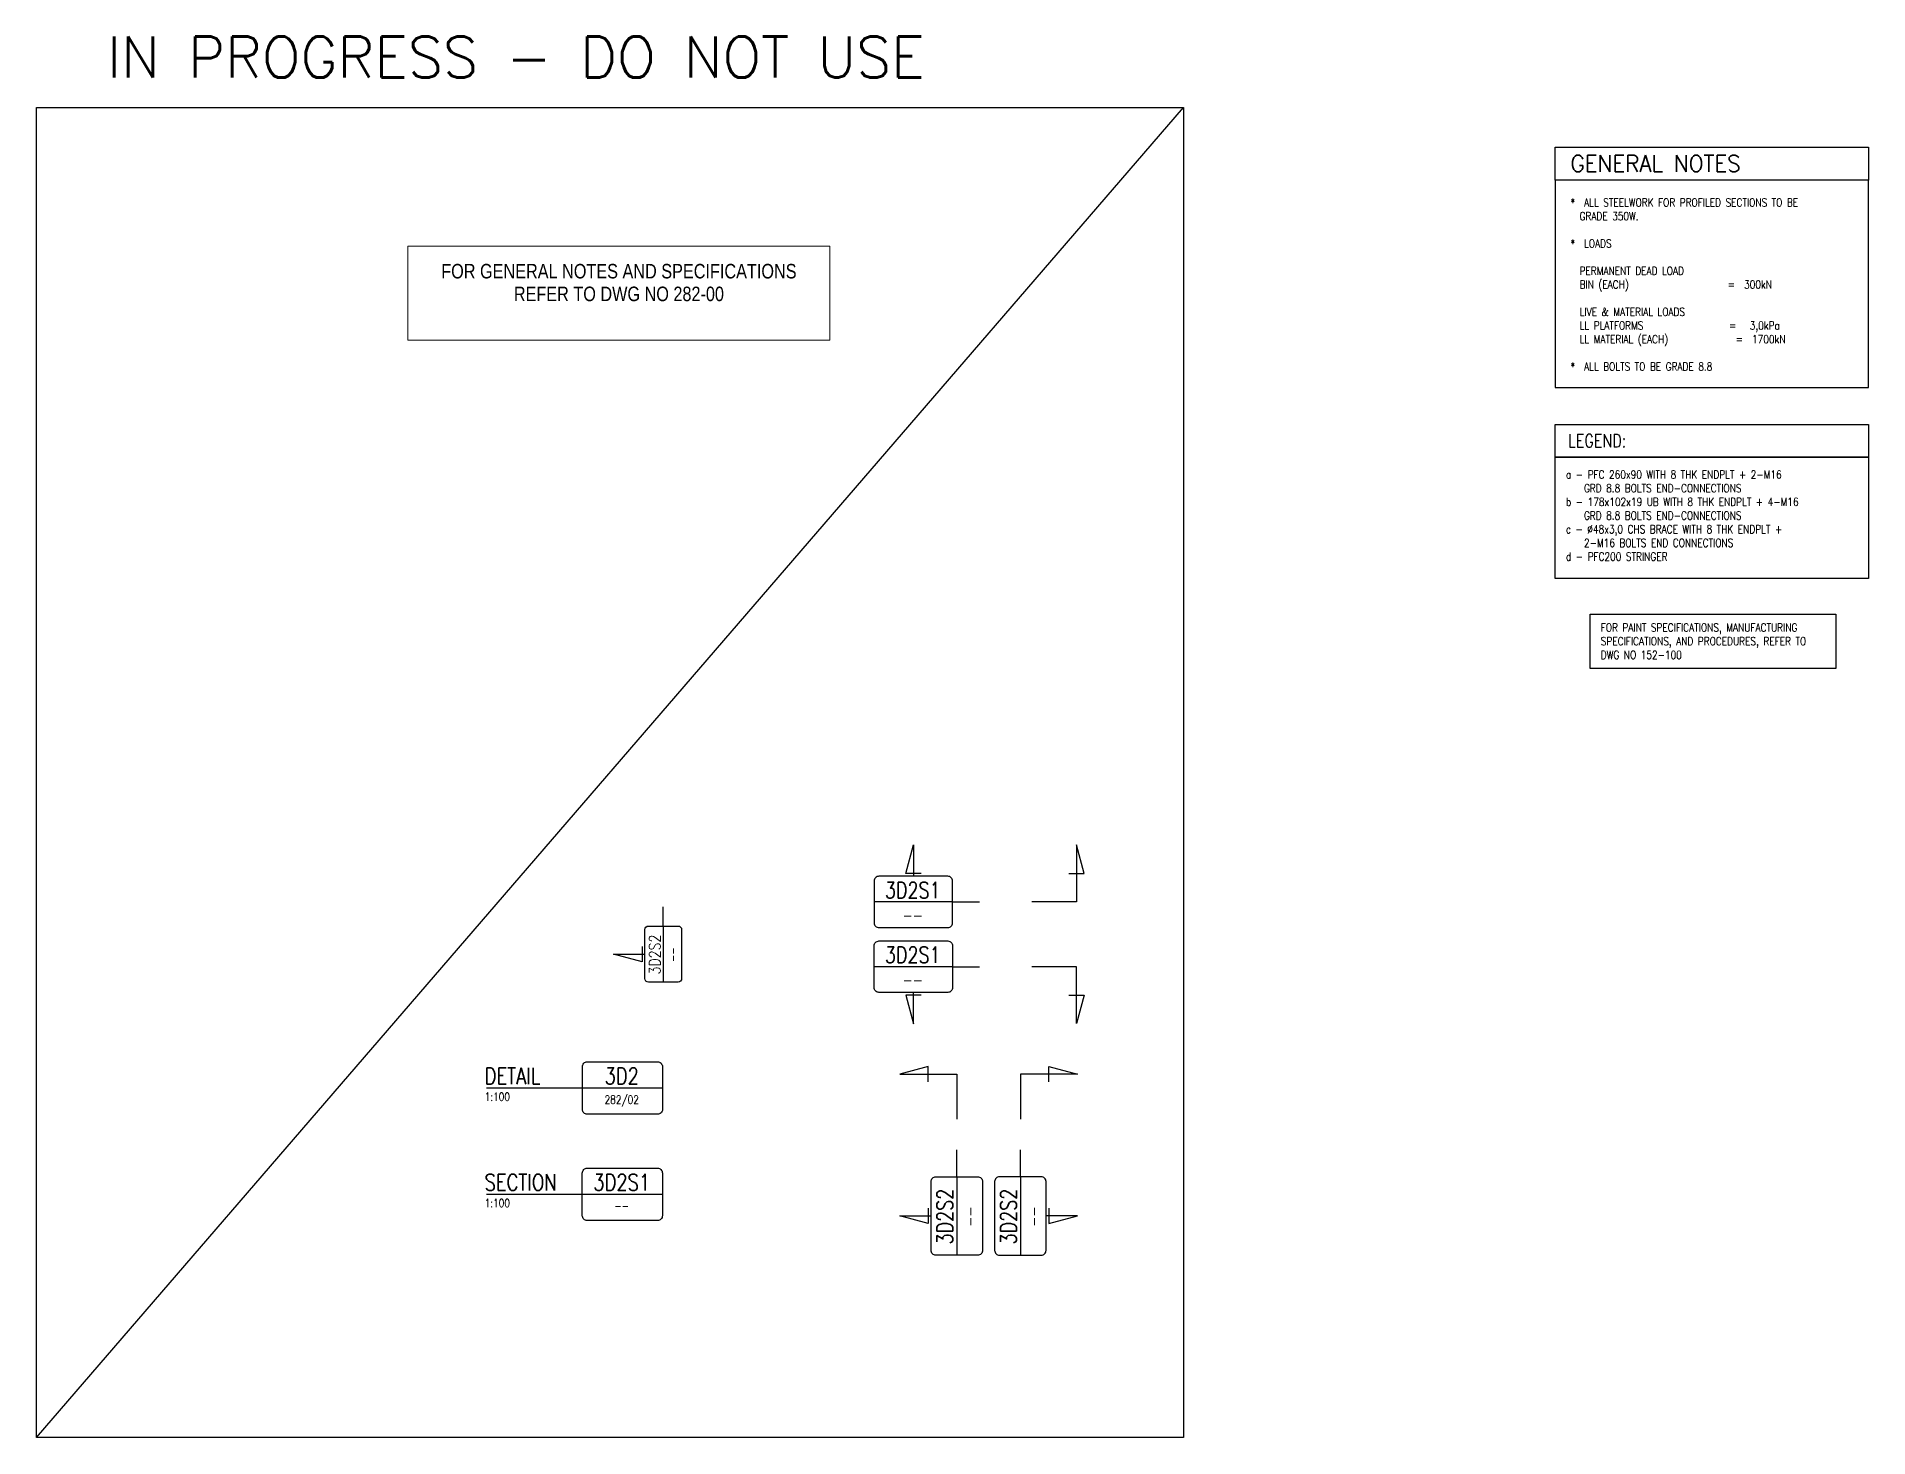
# Model space of a CAD drawing. Header units: metres. Extents: x -275466 to 90519, y -3176 to 139523.
# Drawn here: x -191345 to -135524, y 96828 to 139523 of the extents above; entities that cross this region are included whole.
import ezdxf
from ezdxf.enums import TextEntityAlignment as Align

# ---------------------------------------------------------------- set-up
doc = ezdxf.new("R2010")
doc.units = ezdxf.units.M
for name, color, linetype in [('GCE8002_GF_0.25', 1, 'Continuous'), ('GCE8003_GF_0.35', 3, 'Continuous'), ('GCE8004_GF_0.5', 2, 'Continuous'), ('GCE8052_GT_0.35', 3, 'Continuous'), ('GCE8053_GT_0.5', 2, 'Continuous'), ('GCE8055_GT_Notes', 3, 'Continuous')]:
    doc.layers.add(name, color=color, linetype=linetype)
doc.styles.add('1-200    h 70', font='romans.shx', dxfattribs={"width": 0.8, "height": 1250})
doc.styles.get("Standard").update_dxf_attribs({"font": 'romans.shx', "width": 0.8})

msp = doc.modelspace()

# ---------------------------------------------------------------- texts
at = {"layer": 'GCE8004_GF_0.5', "style": '1-200    h 70'}
msp.add_text('IN PROGRESS - DO NOT USE', height=1250, dxfattribs=at).set_placement((-189194.8, 138272.8))
at = {"layer": 'GCE8052_GT_0.35', "width": 0.8}
for s, height, p in [('--', 350, (-164645.9, 112565.9)), ('--', 350, (-164645.9, 110592.6)), ('282/02', 250, (-173514.4, 106996.5)), ('--', 250, (-173515.4, 103756.1))]:
    msp.add_text(s, height=height, dxfattribs=at).set_placement(p, align=Align.CENTER)
for height, p in [(250, (-171833.2, 111544.9)), (350, (-162722.3, 103557.8)), (350, (-160784.3, 103557.8))]:
    msp.add_text('--', height=height, rotation=90, dxfattribs=at).set_placement(p, align=Align.CENTER)
for p in [(-177691.6, 107085.5), (-177692.7, 103845.1)]:
    msp.add_text('1:100', height=250, dxfattribs=at).set_placement(p)
at = {"layer": 'GCE8052_GT_0.35', "char_height": 250, "attachment_point": 1}
for s, insert, width in [('*  ALL STEELWORK FOR PROFILED SECTIONS TO BE \\P  GRADE 350W.\\P\\P*  LOADS\\P\\P  PERMANENT DEAD LOAD\\P  BIN (EACH)                      =  300kN\\P\\P  LIVE & MATERIAL LOADS\\P  LL PLATFORMS                   =   3,0kPa\\P  LL MATERIAL (EACH)               =  1700kN\\P\\P*  ALL BOLTS TO BE GRADE 8.8', (-144598.5, 134592.5), 8367.82), ('FOR PAINT SPECIFICATIONS, MANUFACTURING SPECIFICATIONS, AND PROCEDURES, REFER TO DWG NO 152-100', (-143677.8, 121636.4), 6975.552)]:
    msp.add_mtext(s, dxfattribs=dict(at, insert=insert, width=width))
at = {"layer": 'GCE8052_GT_0.35', "insert": (-144739.6, 126300), "char_height": 250, "attachment_point": 1}
msp.add_mtext('a - PFC 260x90 WITH 8 THK ENDPLT + 2-M16\\P    GRD 8.8 BOLTS END-CONNECTIONS\\Pb - 178x102x19 UB WITH 8 THK ENDPLT + 4-M16\\P    GRD 8.8 BOLTS END-CONNECTIONS\\Pc - %%C48x3,0 CHS BRACE WITH 8 THK ENDPLT +\\P    2-M16 BOLTS END CONNECTIONS\\Pd - PFC200 STRINGER', dxfattribs=at)
at = {"layer": 'GCE8053_GT_0.5'}
for s, width, p in [('GENERAL NOTES', 0.96, (-144598.5, 135405)), ('DETAIL', 0.8, (-177691.6, 107594.7)), ('SECTION', 0.8, (-177692.7, 104354.3))]:
    msp.add_text(s, height=500, dxfattribs=dict(at, width=width)).set_placement(p)
at = {"layer": 'GCE8053_GT_0.5', "width": 0.8}
msp.add_text('LEGEND:', height=400, dxfattribs=at).set_placement((-142904.6, 127005.7), align=Align.RIGHT)
for s, height, p in [('3D2S1', 490, (-164645.9, 113264.8)), ('3D2S1', 490, (-164645.9, 111291.6)), ('3D2', 500, (-173514.4, 107594.7)), ('3D2S1', 500, (-173515.4, 104354.3))]:
    msp.add_text(s, height=height, dxfattribs=at).set_placement(p, align=Align.CENTER)
for height, p in [(350, (-172332.5, 111544.9)), (490, (-163421.2, 103557.8)), (490, (-161483.2, 103557.8))]:
    msp.add_text('3D2S2', height=height, rotation=90, dxfattribs=at).set_placement(p, align=Align.CENTER)
at = {"layer": 'GCE8055_GT_Notes', "color": 2, "lineweight": 9, "insert": (-173600.9, 132595.2), "char_height": 442.59, "width": 12269.659, "attachment_point": 2, "line_spacing_factor": 0.938532}
msp.add_mtext('{\\fArial|b0|i0|c0|p34;FOR GENERAL NOTES AND SPECIFICATIONS REFER TO DWG NO 282-00}', dxfattribs=at)

# ---------------------------------------------------------------- linework, layer by layer
at = {"layer": 'GCE8002_GF_0.25'}
for points in [[(-145069.4, 128826.7), (-135523.8, 128826.7), (-135523.8, 135152.8), (-145069.4, 135152.8)], [(-145069.4, 126704.2), (-135523.8, 126704.2), (-135523.8, 123005.8), (-145069.4, 123005.8)]]:
    msp.add_lwpolyline(points, close=True, dxfattribs=at)
at = {"layer": 'GCE8003_GF_0.35'}
msp.add_lwpolyline([(-143999, 121920.1), (-136514.1, 121920.1), (-136514.1, 120266.8), (-143999, 120266.8)], close=True, dxfattribs=at)
at = {"layer": 'GCE8004_GF_0.5'}
for p, q in [((-191345.2, 96828.5), (-156391.6, 137361.5)), ((-164858.4, 114018.1), (-164625.8, 114886.1)), ((-164625.8, 114886.1), (-164625.8, 113931.2)), ((-159420.4, 114015.8), (-159653, 114883.9)), ((-159653, 114883.9), (-159653, 113147.8)), ((-164393.3, 114018.1), (-164858.4, 114018.1)), ((-159885.6, 114015.8), (-159420.4, 114015.8)), ((-172248.9, 112413.4), (-172248.9, 112999.4)), ((-163430, 113147.8), (-165821.7, 113147.8)), ((-163430, 113147.8), (-162609.7, 113147.8)), ((-159653, 113147.8), (-161020.2, 113147.8)), ((-172248.9, 112413.4), (-172248.9, 110705)), ((-172895.3, 111791.8), (-172895.3, 111326.6)), ((-172895.3, 111326.6), (-173763.3, 111559.2)), ((-173763.3, 111559.2), (-172808.5, 111559.2)), ((-163430, 111174.5), (-165821.7, 111174.5)), ((-163430, 111174.5), (-162609.7, 111174.5)), ((-159653, 111174.5), (-161020.2, 111174.5)), ((-159653, 109438.4), (-159653, 111174.5)), ((-164393.3, 110304.3), (-164858.4, 110304.3)), ((-164858.4, 110304.3), (-164625.8, 109436.2)), ((-164625.8, 109436.2), (-164625.8, 110391.1)), ((-159885.6, 110306.5), (-159420.4, 110306.5)), ((-159420.4, 110306.5), (-159653, 109438.4)), ((-164172.2, 108128), (-165040.3, 107895.4)), ((-165040.3, 107895.4), (-163304.1, 107895.4)), ((-164172.2, 107662.8), (-164172.2, 108128)), ((-163304.1, 107895.4), (-163304.1, 106528.2)), ((-159630.1, 107895.4), (-161366.2, 107895.4)), ((-161366.2, 107895.4), (-161366.2, 106528.2)), ((-160498.2, 107662.8), (-160498.2, 108128)), ((-160498.2, 108128), (-159630.1, 107895.4)), ((-172273.7, 107475.2), (-177635.7, 107475.2)), ((-163304.1, 104773.8), (-163304.1, 105594.1)), ((-161366.2, 104773.8), (-161366.2, 105594.1)), ((-163304.1, 104773.8), (-163304.1, 102382)), ((-161366.2, 104773.8), (-161366.2, 102382)), ((-172274.7, 104234.8), (-177636.8, 104234.8)), ((-164174.4, 103345.3), (-165042.5, 103577.9)), ((-165042.5, 103577.9), (-164087.6, 103577.9)), ((-164174.4, 103810.5), (-164174.4, 103345.3)), ((-159627.9, 103577.9), (-160582.8, 103577.9)), ((-160495.9, 103810.5), (-160495.9, 103345.3)), ((-160495.9, 103345.3), (-159627.9, 103577.9))]:
    msp.add_line(p, q, dxfattribs=at)
for points in [[(-191345.2, 137361.5), (-156391.6, 137361.5), (-156391.6, 96828.5), (-191345.2, 96828.5)], [(-145069.4, 136149.1), (-135523.8, 136149.1), (-135523.8, 135152.8), (-145069.4, 135152.8)], [(-145069.4, 127700.4), (-135523.8, 127700.4), (-135523.8, 126704.2), (-145069.4, 126704.2)]]:
    msp.add_lwpolyline(points, close=True, dxfattribs=at)
for points in [[(-165674.7, 112364.3), (-163577, 112364.3, 0.4142136), (-163430, 112511.3), (-163430, 113784.2, 0.4142136), (-163577, 113931.2), (-165674.7, 113931.2, 0.4142136), (-165821.7, 113784.2), (-165821.7, 112511.3, 0.4142136)], [(-172808.5, 110810), (-172808.5, 112308.4, -0.4142136), (-172703.5, 112413.4), (-171794.3, 112413.4, -0.4142136), (-171689.3, 112308.4), (-171689.3, 110810, -0.4142136), (-171794.3, 110705), (-172703.5, 110705, -0.4142136)], [(-165674.7, 111958), (-163577, 111958, -0.4142136), (-163430, 111811), (-163430, 110538.1, -0.4142136), (-163577, 110391.1), (-165674.7, 110391.1, -0.4142136), (-165821.7, 110538.1), (-165821.7, 111811, -0.4142136)], [(-174564.2, 108274.7), (-172423.7, 108274.7, -0.4142136), (-172273.7, 108124.7), (-172273.7, 106825.8, -0.4142136), (-172423.7, 106675.8), (-174564.2, 106675.8, -0.4142136), (-174714.2, 106825.8), (-174714.2, 108124.7, -0.4142136)], [(-174565.3, 105034.3), (-172424.7, 105034.3, -0.4142136), (-172274.7, 104884.3), (-172274.7, 103585.4, -0.4142136), (-172424.7, 103435.4), (-174565.3, 103435.4, -0.4142136), (-174715.3, 103585.4), (-174715.3, 104884.3, -0.4142136)], [(-164087.6, 102529), (-164087.6, 104626.8, -0.4142136), (-163940.6, 104773.8), (-162667.7, 104773.8, -0.4142136), (-162520.7, 104626.8), (-162520.7, 102529, -0.4142136), (-162667.7, 102382), (-163940.6, 102382, -0.4142136)], [(-160582.8, 102529), (-160582.8, 104626.8, 0.4142136), (-160729.8, 104773.8), (-162002.7, 104773.8, 0.4142136), (-162149.7, 104626.8), (-162149.7, 102529, 0.4142136), (-162002.7, 102382), (-160729.8, 102382, 0.4142136)]]:
    msp.add_lwpolyline(points, format="xyb", close=True, dxfattribs=at)
at = {"layer": 'GCE8055_GT_Notes', "color": 2, "lineweight": 9}
msp.add_lwpolyline([(-180033.2, 133133.5), (-167168.7, 133133.5), (-167168.7, 130269.4), (-180033.2, 130269.4)], close=True, dxfattribs=at)

msp.set_redraw_order([(e.dxf.handle, doc.entitydb.next_handle()) for e in msp.query("TEXT MTEXT ATTDEF DIMENSION ARC_DIMENSION")])  # texts and dimensions are drawn at this point

doc.saveas('drawing.dxf')
